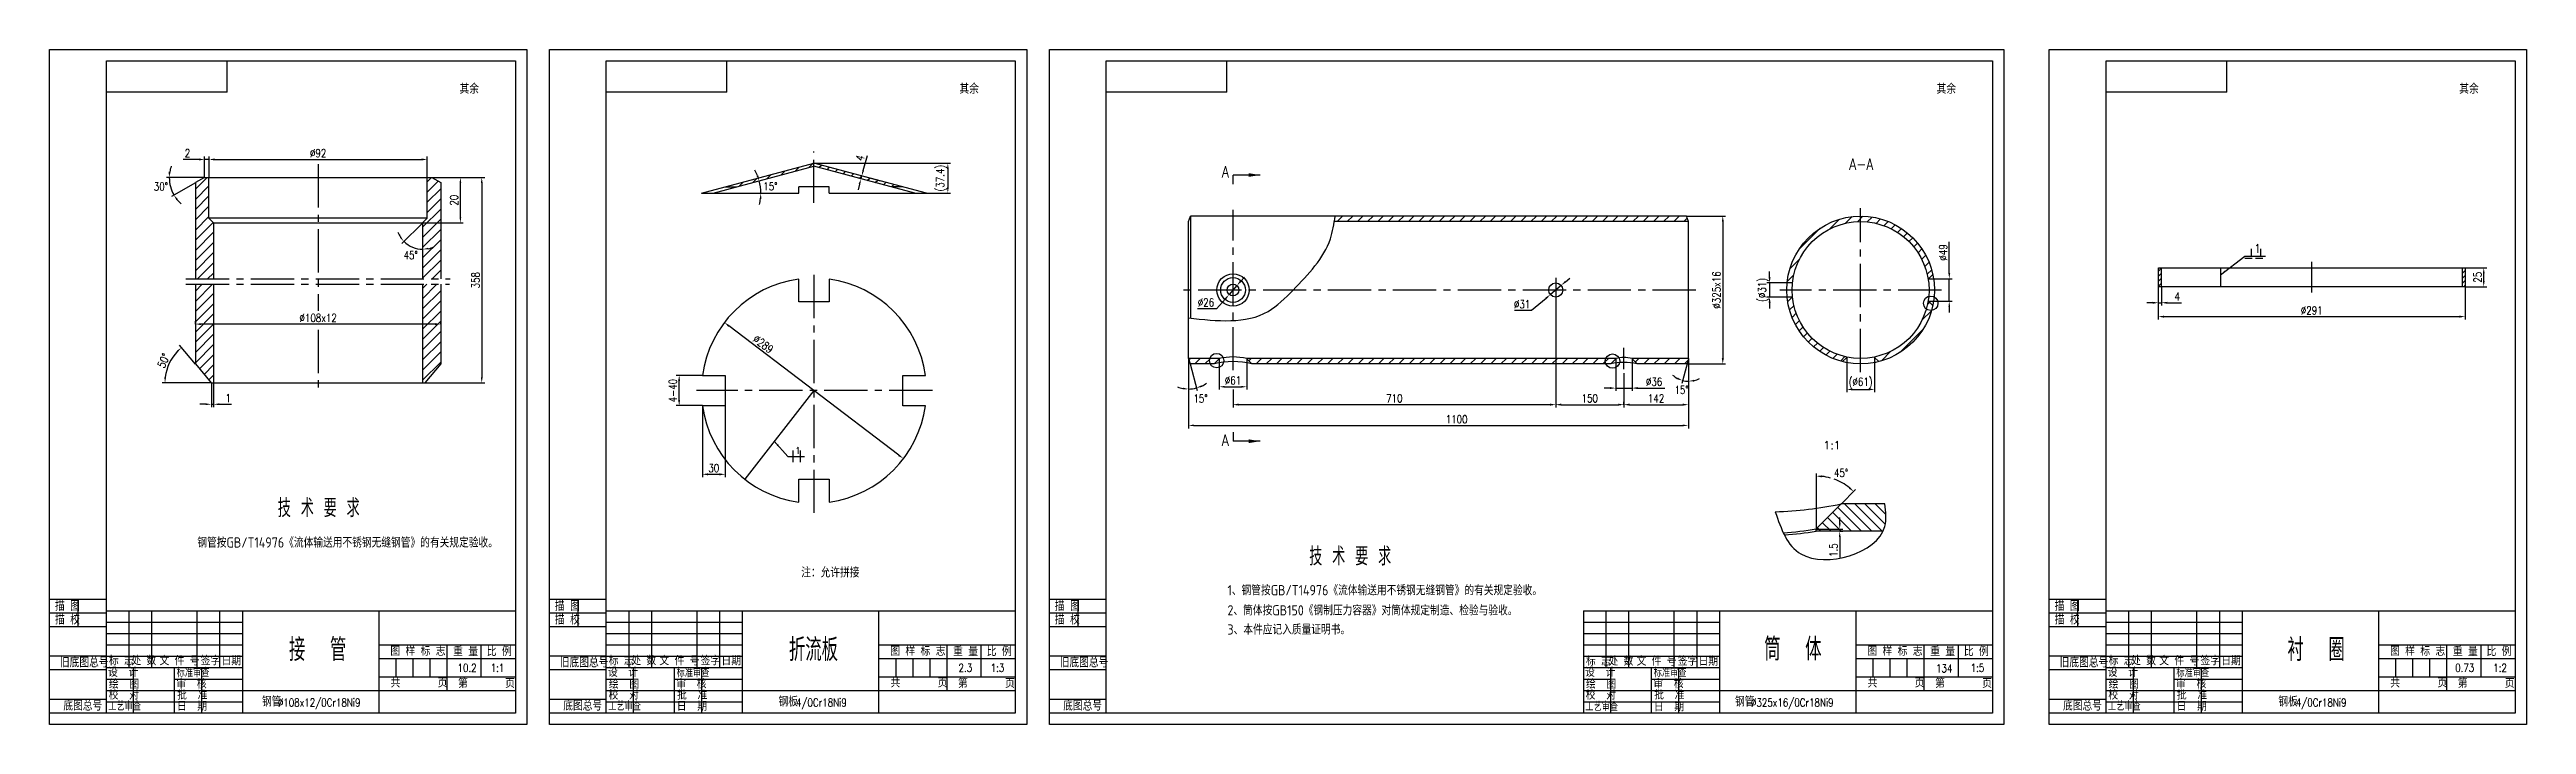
# Model space of a CAD drawing. Header units: millimetres. Extents: x 0 to 1761, y 0 to 1006.
# Drawn here: x 0 to 1090, y 709 to 1006 of the extents above; entities that cross this region are included whole.
import ezdxf

# ---------------------------------------------------------------- set-up
doc = ezdxf.new("R2010")
doc.units = ezdxf.units.MM
doc.linetypes.add('CENTER2', pattern=[28.575, 19.05, -3.175, 3.175, -3.175])
doc.linetypes.add('DASHED2', pattern=[9.525, 6.35, -3.175])
doc.styles.add('HZXT', font='gbenor.shx', dxfattribs={"bigfont": 'gbcbig.shx'})
doc.styles.get("Standard").update_dxf_attribs({"font": 'txt.shx', "width": 0.8, "height": 3.5})
doc.dimstyles.new('AM_GB', dxfattribs={"dimtxt": 3.5, "dimasz": 2.5, "dimexe": 1.25, "dimexo": 0, "dimgap": 1, "dimtad": 1, "dimdsep": 46, "dimtxsty": 'Standard', "dimcen": 0, "dimclrd": 4, "dimclre": 4, "dimclrt": 3, "dimadec": 0, "dimazin": 2, "dimtp": 0.1, "dimtm": 0.1, "dimtfac": 0.71, "dimtmove": 0, "dimatfit": 0, "dimfxl": 0, "dimlwd": -1, "dimlwe": -1, "dimarcsym": 0})
doc.dimstyles.new('AM_GB$3', dxfattribs={"dimtxt": 3.5, "dimasz": 2.5, "dimexe": 1.25, "dimexo": 0, "dimgap": 1, "dimtad": 1, "dimtoh": 1, "dimdsep": 46, "dimtxsty": 'Standard', "dimcen": 0, "dimclrd": 4, "dimclre": 4, "dimclrt": 3, "dimadec": 0, "dimazin": 2, "dimtp": 0.1, "dimtm": 0.1, "dimtfac": 0.71, "dimtofl": 0, "dimtmove": 0, "dimatfit": 0, "dimfxl": 0, "dimlwd": -1, "dimlwe": -1, "dimarcsym": 0})
doc.dimstyles.new('AM_GB$7', dxfattribs={"dimtxt": 5, "dimasz": 2.5, "dimexe": 1.25, "dimexo": 0, "dimgap": 1, "dimtad": 1, "dimdsep": 46, "dimtxsty": 'Standard', "dimcen": 0, "dimclrd": 4, "dimclre": 4, "dimclrt": 3, "dimadec": 0, "dimazin": 2, "dimtp": 0.1, "dimtm": 0.1, "dimtfac": 0.71, "dimtmove": 0, "dimatfit": 0, "dimfxl": 0, "dimlwd": -1, "dimlwe": -1, "dimarcsym": 0})
pattern_1 = [(45, (3e-06, -85), (-2.245064, 2.245064), [])]

msp = doc.modelspace()

# ---------------------------------------------------------------- texts
at = {"color": 3, "style": 'HZXT'}
for s, height, p in [('其余', 4.5, (180.4368, 986.5065)), ('其余', 4.5, (400.4368, 986.5065)), ('其余', 4.5, (830.4368, 986.5065)), ('其余', 4.5, (1060.4368, 986.5065)), ('技 术 要 求', 8, (100.427, 800.225)), ('钢管按GB/T14976《流体输送用不锈钢无缝钢管》的有关规定验收。', 4.5, (65.0455, 786.8381)), ('技 术 要 求', 8, (554.3367, 778.9565)), ('注：允许拼接', 4.5, (330.7726, 773.6832)), ('描 图', 4.5, (2.3807, 758.9728)), ('描 图', 4.5, (222.3807, 758.9728)), ('描 图', 4.5, (442.3807, 758.9728)), ('1、钢管按GB/T14976《流体输送用不锈钢无缝钢管》的有关规定验收。', 4.5, (518.3601, 765.8209)), ('描 图', 4.5, (882.3807, 758.9728)), ('描 校', 4.5, (2.3807, 752.9728)), ('描 校', 4.5, (222.3807, 752.9728)), ('描 校', 4.5, (442.3807, 752.9728)), ('2、筒体按GB150《钢制压力容器》对筒体规定制造、检验与验收。', 4.5, (518.3601, 756.9833)), ('3、本件应记入质量证明书。', 4.5, (518.3601, 748.5492)), ('描 校', 4.5, (882.3807, 752.9728)), ('接  管', 10, (105.36, 736.9032)), ('折流板', 10, (325.36, 736.9032)), ('筒  体', 10, (754.5609, 737.1407)), ('衬  圈', 10, (984.789, 736.9032)), ('旧底图总号', 4.5, (4.5636, 734.0945)), ('标准审查', 3.6, (55.9471, 729.7967)), ('旧底图总号', 4.5, (224.5636, 734.0945)), ('标准审查', 3.6, (275.9471, 729.7967)), ('旧底图总号', 4.5, (444.5636, 734.0945)), ('标准审查', 3.6, (705.9471, 729.8563)), ('旧底图总号', 4.5, (884.5636, 734.0945)), ('标准审查', 3.6, (935.9471, 729.7967)), ('底图总号', 4.5, (6.0757, 715.0762)), ('钢管', 4.5, (93.4678, 716.8872)), ('底图总号', 4.5, (226.0757, 715.0762)), ('钢板', 4.5, (320.7855, 716.8872)), ('底图总号', 4.5, (446.0757, 715.0762)), ('钢管', 4.5, (741.7224, 716.8872)), ('底图总号', 4.5, (886.0757, 715.0762)), ('钢板', 4.5, (980.7855, 716.8872)), ('工艺审查', 3.6, (25.8452, 715.1424)), ('工艺审查', 3.6, (245.8452, 715.1424)), ('工艺审查', 3.6, (675.8452, 714.9536)), ('工艺审查', 3.6, (905.8452, 715.1424))]:
    msp.add_text(s, height=height, dxfattribs=at).set_placement(p)
at = {"color": 3, "linetype": 'Continuous', "width": 0.8}
for s, height, p in [('A', 5, (515.887, 949.7238)), ('A-A', 5, (791.9638, 953.07)), ('A', 5, (515.8578, 831.5735)), ('%%c108x12/0Cr18Ni9', 3.5, (100.4746, 716.894)), ('4/0Cr18Ni9', 3.5, (328.5026, 716.894)), ('%%c325x16/0Cr18Ni9', 3.5, (748.7292, 716.894)), ('4/0Cr18Ni9', 3.5, (988.5026, 716.894))]:
    msp.add_text(s, height=height, dxfattribs=at).set_placement(p)
at = {"color": 3, "width": 0.8}
for s, height, p in [('1', 3.75, (970.3392, 916.5479)), ('1', 3, (328.298, 828.05)), ('10.2', 3.5, (179.5464, 732.1841)), ('1:1', 3.5, (194.1648, 732.1841)), ('2.3', 3.5, (400.0189, 732.1841)), ('1:3', 3.5, (414.1648, 732.1841)), ('134', 3.5, (830.1719, 731.9326)), ('1:5', 3.5, (845.4166, 732.1841)), ('0.73', 3.5, (1058.6335, 732.1841)), ('1:2', 3.5, (1075.4053, 732.1841))]:
    msp.add_text(s, height=height, dxfattribs=at).set_placement(p)
at = {"color": 3, "linetype": 'Continuous'}
msp.add_text('1:1', height=3.5, dxfattribs=at).set_placement((780.6766, 830.1517))
at = {"color": 3, "style": 'HZXT', "width": 1.2}
for s, p in [('图 样 标 志', (149.9691, 739.2608)), ('重 量', (177.6195, 739.1226)), ('比 例', (192.4028, 739.1226)), ('图 样 标 志', (369.9691, 739.2608)), ('重 量', (397.6195, 739.1226)), ('比 例', (412.4028, 739.1226)), ('图 样 标 志', (799.9691, 739.2608)), ('重 量', (827.6195, 739.1226)), ('比 例', (842.4028, 739.1226)), ('图 样 标 志', (1029.9691, 739.2608)), ('重 量', (1057.6195, 739.1226)), ('比 例', (1072.4028, 739.1226)), ('设  计', (25.7167, 730.0046)), ('标 志', (26.0891, 735.0748)), ('处 数', (35.995, 735.0748)), ('文 件 号', (48.3997, 735.0748)), ('签字', (66.5254, 735.1076)), ('日期', (75.6691, 735.0748)), ('设  计', (245.7167, 730.0046)), ('标 志', (246.0891, 735.0748)), ('处 数', (255.995, 735.0748)), ('文 件 号', (268.3997, 735.0748)), ('签字', (286.5254, 735.1076)), ('日期', (295.6691, 735.0748)), ('设  计', (675.7167, 730.0175)), ('标 志', (676.0891, 734.8861)), ('处 数', (685.995, 734.8861)), ('文 件 号', (698.3997, 734.8861)), ('签字', (716.5254, 734.9189)), ('日期', (725.6691, 734.8861)), ('设  计', (905.7167, 730.0046)), ('标 志', (906.0891, 735.0748)), ('处 数', (915.995, 735.0748)), ('文 件 号', (928.3997, 735.0748)), ('签字', (946.5254, 735.1076)), ('日期', (955.6691, 735.0748)), ('校  对', (26.0233, 719.9857)), ('绘  图', (26.1438, 724.7514)), ('审  核', (55.7857, 724.8718)), ('批  准', (56.1471, 719.9469)), ('共       页', (150.0724, 725.3159)), ('第       页', (179.7512, 725.1159)), ('校  对', (246.0233, 719.9857)), ('绘  图', (246.1438, 724.7514)), ('审  核', (275.7857, 724.8718)), ('批  准', (276.1471, 719.9469)), ('共       页', (370.0724, 725.3159)), ('第       页', (399.7512, 725.1159)), ('校  对', (676.0233, 719.9986)), ('绘  图', (676.1438, 724.7642)), ('审  核', (705.7857, 724.9314)), ('批  准', (706.1471, 720.0065)), ('共       页', (800.0724, 725.3159)), ('第       页', (829.7512, 725.1159)), ('校  对', (906.0233, 719.9857)), ('绘  图', (906.1438, 724.7514)), ('审  核', (935.7857, 724.8718)), ('批  准', (936.1471, 719.9469)), ('共       页', (1030.0724, 725.3159)), ('第       页', (1059.7512, 725.1159)), ('日  期', (56.0047, 715.0381)), ('日  期', (276.0047, 715.0381)), ('日  期', (706.0047, 714.8494)), ('日  期', (936.0047, 715.0381))]:
    msp.add_text(s, height=3.6, dxfattribs=at).set_placement(p)

# ---------------------------------------------------------------- blocks, each defined once
blk = doc.blocks.new('*D53')
at = {"color": 4, "transparency": 16777216}
for p, q in [((336.4, 956), (396.5, 956)), ((395.3, 953.5), (395.3, 945.3)), ((385.9, 942.8), (396.5, 942.8))]:
    blk.add_line(p, q, dxfattribs=at)
for points in [[(394.9, 953.5), (395.7, 953.5), (395.3, 956)], [(394.9, 945.3), (395.7, 945.3), (395.3, 942.8)]]:
    blk.add_solid(points, dxfattribs=at)
at = {"layer": 'Defpoints', "color": 0, "transparency": 16777216}
for p in [(336.4, 956), (385.9, 942.8), (395.3, 942.8)]:
    blk.add_point(p, dxfattribs=at)
at = {"color": 3, "transparency": 16777216, "insert": (392.5, 949.4), "char_height": 3.5, "attachment_point": 5, "rotation": 90}
blk.add_mtext('(37.4)', dxfattribs=at)
blk = doc.blocks.new('*D54')
at = {"color": 4, "transparency": 16777216}
blk.add_line((373.8, 827.5), (299, 884.4), dxfattribs=at)
for points in [[(299.2, 884.7), (298.7, 884), (297, 885.9)], [(374, 827.8), (373.5, 827.1), (375.8, 826)]]:
    blk.add_solid(points, dxfattribs=at)
at = {"layer": 'Defpoints', "color": 0, "transparency": 16777216}
for p in [(297, 885.9), (375.8, 826)]:
    blk.add_point(p, dxfattribs=at)
at = {"color": 3, "transparency": 16777216, "insert": (314.1, 876.4), "char_height": 3.5, "attachment_point": 5, "rotation": 322.7395}
blk.add_mtext('%%c289', dxfattribs=at)
blk = doc.blocks.new('*D68')
at = {"color": 4, "transparency": 16777216}
for p, q in [((64.2, 867.6), (57.2, 875.9)), ((71.2, 859.3), (49.5, 859.3))]:
    blk.add_line(p, q, dxfattribs=at)
blk.add_arc((71.2, 859.3), 20.4, 137.0272, 172.9728, dxfattribs=at)
for points in [[(56, 873.5), (56.5, 872.9), (58.1, 874.9)], [(51.3, 861.8), (50.5, 861.8), (50.8, 859.3)]]:
    blk.add_solid(points, dxfattribs=at)
at = {"layer": 'Defpoints', "color": 0, "transparency": 16777216}
for p in [(54.1, 870.5), (64.2, 867.6), (71.2, 859.3), (71.2, 859.3), (165.2, 859.3)]:
    blk.add_point(p, dxfattribs=at)
at = {"color": 3, "transparency": 16777216, "insert": (50.2, 869.1), "char_height": 3.5, "attachment_point": 5, "rotation": 65}
blk.add_mtext('50°', dxfattribs=at)
blk = doc.blocks.new('*D69')
at = {"color": 4, "transparency": 16777216}
for p, q in [((68.2, 949.7), (51.4, 949.7)), ((64.2, 947.4), (53.6, 941.4))]:
    blk.add_line(p, q, dxfattribs=at)
for start, end in [(180, 210), (161.5227, 170.7614), (219.2386, 228.4773)]:
    blk.add_arc((68.2, 949.7), 15.5, start, end, dxfattribs=at)
for points in [[(53.3, 952.2), (52.4, 952.3), (52.6, 949.7)], [(55.8, 939.7), (56.5, 940.2), (54.7, 942)]]:
    blk.add_solid(points, dxfattribs=at)
at = {"layer": 'Defpoints', "color": 0, "transparency": 16777216}
for p in [(68.2, 949.7), (68.2, 949.7), (168.2, 949.7), (53.6, 944.4), (64.2, 947.4)]:
    blk.add_point(p, dxfattribs=at)
at = {"color": 3, "transparency": 16777216, "insert": (49, 945.7), "char_height": 3.5, "attachment_point": 5}
blk.add_mtext('30°', dxfattribs=at)
blk = doc.blocks.new('*D70')
at = {"color": 4, "transparency": 16777216}
for p, q in [((168.2, 949.7), (191.5, 949.7)), ((190.2, 947.2), (190.2, 861.8)), ((165.2, 859.3), (191.5, 859.3))]:
    blk.add_line(p, q, dxfattribs=at)
for points in [[(189.8, 947.2), (190.6, 947.2), (190.2, 949.7)], [(189.8, 861.8), (190.6, 861.8), (190.2, 859.3)]]:
    blk.add_solid(points, dxfattribs=at)
at = {"layer": 'Defpoints', "color": 0, "transparency": 16777216}
for p in [(168.2, 949.7), (165.2, 859.3), (190.2, 859.3)]:
    blk.add_point(p, dxfattribs=at)
at = {"color": 3, "transparency": 16777216, "insert": (187.5, 904.5), "char_height": 3.5, "attachment_point": 5, "rotation": 90}
blk.add_mtext('358', dxfattribs=at)
blk = doc.blocks.new('*D71')
at = {"color": 4, "transparency": 16777216}
for p, q in [((64.2, 885.2), (64.2, 886.4)), ((169.7, 885.2), (66.7, 885.2)), ((172.2, 885.2), (172.2, 886.4))]:
    blk.add_line(p, q, dxfattribs=at)
for points in [[(66.7, 885.6), (66.7, 884.7), (64.2, 885.2)], [(169.7, 885.6), (169.7, 884.7), (172.2, 885.2)]]:
    blk.add_solid(points, dxfattribs=at)
at = {"layer": 'Defpoints', "color": 0, "transparency": 16777216}
for p in [(64.2, 885.2), (64.2, 885.2), (172.2, 885.2)]:
    blk.add_point(p, dxfattribs=at)
at = {"color": 3, "transparency": 16777216, "insert": (118.2, 887.9), "char_height": 3.5, "attachment_point": 5}
blk.add_mtext('%%c108x12', dxfattribs=at)
blk = doc.blocks.new('*D72')
at = {"color": 4, "transparency": 16777216}
for p, q in [((71.2, 859.3), (71.2, 848.6)), ((72.2, 859.3), (72.2, 848.6)), ((68.7, 849.9), (66.2, 849.9)), ((71.2, 849.9), (72.2, 849.9)), ((74.7, 849.9), (80.1, 849.9))]:
    blk.add_line(p, q, dxfattribs=at)
for points in [[(68.7, 850.3), (68.7, 849.5), (71.2, 849.9)], [(74.7, 850.3), (74.7, 849.5), (72.2, 849.9)]]:
    blk.add_solid(points, dxfattribs=at)
at = {"layer": 'Defpoints', "color": 0, "transparency": 16777216}
for p in [(71.2, 859.3), (72.2, 859.3), (72.2, 849.9)]:
    blk.add_point(p, dxfattribs=at)
at = {"color": 3, "transparency": 16777216, "insert": (78.6, 852.6), "char_height": 3.5, "attachment_point": 5}
blk.add_mtext('1', dxfattribs=at)
blk = doc.blocks.new('*D73')
at = {"color": 4, "transparency": 16777216}
for p, q in [((70.2, 949.7), (70.2, 958.9)), ((72.7, 957.6), (163.7, 957.6)), ((166.2, 949.7), (166.2, 958.9))]:
    blk.add_line(p, q, dxfattribs=at)
for points in [[(72.7, 958.1), (72.7, 957.2), (70.2, 957.6)], [(163.7, 958.1), (163.7, 957.2), (166.2, 957.6)]]:
    blk.add_solid(points, dxfattribs=at)
at = {"layer": 'Defpoints', "color": 0, "transparency": 16777216}
for p in [(70.2, 949.7), (166.2, 957.6), (166.2, 949.7)]:
    blk.add_point(p, dxfattribs=at)
at = {"color": 3, "transparency": 16777216, "insert": (118.2, 960.4), "char_height": 3.5, "attachment_point": 5}
blk.add_mtext('%%c92', dxfattribs=at)
blk = doc.blocks.new('*D74')
at = {"color": 4, "transparency": 16777216}
for p, q in [((65.7, 957.6), (58.8, 957.6)), ((68.2, 949.7), (68.2, 958.9)), ((70.2, 957.6), (68.2, 957.6)), ((70.2, 949.7), (70.2, 958.9)), ((72.7, 957.6), (75.2, 957.6))]:
    blk.add_line(p, q, dxfattribs=at)
for points in [[(65.7, 958.1), (65.7, 957.2), (68.2, 957.6)], [(72.7, 958.1), (72.7, 957.2), (70.2, 957.6)]]:
    blk.add_solid(points, dxfattribs=at)
at = {"layer": 'Defpoints', "color": 0, "transparency": 16777216}
for p in [(68.2, 949.7), (70.2, 957.6), (70.2, 949.7)]:
    blk.add_point(p, dxfattribs=at)
at = {"color": 3, "transparency": 16777216, "insert": (60.7, 960.4), "char_height": 3.5, "attachment_point": 5}
blk.add_mtext('2', dxfattribs=at)
blk = doc.blocks.new('*D75')
at = {"color": 4, "transparency": 16777216}
for p, q in [((168.2, 949.7), (182, 949.7)), ((180.8, 932.2), (180.8, 947.2)), ((164.2, 929.7), (182, 929.7))]:
    blk.add_line(p, q, dxfattribs=at)
for points in [[(180.4, 947.2), (181.2, 947.2), (180.8, 949.7)], [(180.4, 932.2), (181.2, 932.2), (180.8, 929.7)]]:
    blk.add_solid(points, dxfattribs=at)
at = {"layer": 'Defpoints', "color": 0, "transparency": 16777216}
for p in [(168.2, 949.7), (180.8, 949.7), (164.2, 929.7)]:
    blk.add_point(p, dxfattribs=at)
at = {"color": 3, "transparency": 16777216, "insert": (178, 939.7), "char_height": 3.5, "attachment_point": 5, "rotation": 90}
blk.add_mtext('20', dxfattribs=at)
blk = doc.blocks.new('*D76')
at = {"color": 4, "transparency": 16777216}
blk.add_line((164.2, 929.7), (155.1, 920.6), dxfattribs=at)
for start, end in [(200.3044, 212.6522), (225, 270), (282.3478, 294.6956)]:
    blk.add_arc((164.2, 929.7), 11.6, start, end, dxfattribs=at)
for points in [[(154.7, 923.7), (154.1, 923.2), (155.9, 921.5)], [(166.7, 918), (166.6, 918.8), (164.2, 918.1)]]:
    blk.add_solid(points, dxfattribs=at)
at = {"layer": 'Defpoints', "color": 0, "transparency": 16777216}
for p in [(164.2, 929.7), (164.2, 929.7), (166.2, 931.7), (158.3, 919.7), (164.2, 905)]:
    blk.add_point(p, dxfattribs=at)
at = {"color": 3, "transparency": 16777216, "insert": (158.9, 915.5), "char_height": 3.5, "attachment_point": 5}
blk.add_mtext('45°', dxfattribs=at)
blk = doc.blocks.new('*D77')
at = {"color": 4, "transparency": 16777216}
for p, q in [((287.3, 849.3), (287.3, 817.8)), ((297.3, 849.3), (297.3, 817.8)), ((289.8, 819.1), (294.8, 819.1))]:
    blk.add_line(p, q, dxfattribs=at)
for points in [[(289.8, 819.5), (289.8, 818.6), (287.3, 819.1)], [(294.8, 819.5), (294.8, 818.6), (297.3, 819.1)]]:
    blk.add_solid(points, dxfattribs=at)
at = {"layer": 'Defpoints', "color": 0, "transparency": 16777216}
for p in [(287.3, 849.3), (297.3, 849.3), (297.3, 819.1)]:
    blk.add_point(p, dxfattribs=at)
at = {"color": 3, "transparency": 16777216, "insert": (292.3, 821.8), "char_height": 3.5, "attachment_point": 5}
blk.add_mtext('30', dxfattribs=at)
blk = doc.blocks.new('*D78')
at = {"color": 4, "transparency": 16777216}
for p, q in [((287.3, 862.6), (275.8, 862.6)), ((277.1, 851.8), (277.1, 860.1)), ((287.3, 849.3), (275.8, 849.3))]:
    blk.add_line(p, q, dxfattribs=at)
for points in [[(276.6, 860.1), (277.5, 860.1), (277.1, 862.6)], [(276.6, 851.8), (277.5, 851.8), (277.1, 849.3)]]:
    blk.add_solid(points, dxfattribs=at)
at = {"layer": 'Defpoints', "color": 0, "transparency": 16777216}
for p in [(277.1, 862.6), (287.3, 862.6), (287.3, 849.3)]:
    blk.add_point(p, dxfattribs=at)
at = {"color": 3, "transparency": 16777216, "insert": (274.3, 855.9), "char_height": 3.5, "attachment_point": 5, "rotation": 90}
blk.add_mtext('4-40', dxfattribs=at)
blk = doc.blocks.new('*D79')
at = {"color": 4, "transparency": 16777216}
for start, end in [(21.8304, 28.6608), (0, 15), (346.3392, 353.1696)]:
    blk.add_arc((292, 942.8), 21, start, end, dxfattribs=at)
for points in [[(311.9, 950.7), (311.1, 950.4), (312.3, 948.2)], [(312.5, 940.3), (313.3, 940.3), (313, 942.8)]]:
    blk.add_solid(points, dxfattribs=at)
at = {"layer": 'Defpoints', "color": 0, "transparency": 16777216}
for p in [(336.4, 954.7), (286.9, 942.8), (292, 942.8), (312.7, 946.4), (329.7, 942.8)]:
    blk.add_point(p, dxfattribs=at)
at = {"color": 3, "transparency": 16777216, "insert": (317.2, 945.8), "char_height": 3.5, "attachment_point": 5}
blk.add_mtext('15°', dxfattribs=at)
blk = doc.blocks.new('*D80')
at = {"color": 4, "transparency": 16777216}
for p, q in [((777.5, 795), (777.5, 819.5)), ((788.5, 806), (794.8, 812.4))]:
    blk.add_line(p, q, dxfattribs=at)
for start, end in [(74.3943, 83.8375), (51.1625, 70.4776)]:
    blk.add_arc((777.5, 795), 23.3, start, end, dxfattribs=at)
for points in [[(779.9, 817.7), (780, 818.6), (777.5, 818.3)], [(792.3, 813.5), (791.8, 812.8), (793.9, 811.5)]]:
    blk.add_solid(points, dxfattribs=at)
at = {"layer": 'Defpoints', "color": 0, "transparency": 16777216}
for p in [(783.5, 817.5), (788.5, 806), (777.5, 795), (777.5, 795), (777.5, 794)]:
    blk.add_point(p, dxfattribs=at)
at = {"color": 3, "transparency": 16777216, "insert": (788.4, 819.7), "char_height": 3.5, "attachment_point": 5}
blk.add_mtext('45°', dxfattribs=at)
blk = doc.blocks.new('*D6')
at = {"color": 4, "transparency": 16777216}
for p, q in [((787.8, 797.5), (787.8, 800)), ((777.5, 795), (789.1, 795)), ((787.8, 795), (787.8, 794)), ((787.8, 794), (789.1, 794)), ((787.8, 791.5), (787.8, 782.4))]:
    blk.add_line(p, q, dxfattribs=at)
for points in [[(787.4, 797.5), (788.2, 797.5), (787.8, 795)], [(787.4, 791.5), (788.2, 791.5), (787.8, 794)]]:
    blk.add_solid(points, dxfattribs=at)
at = {"layer": 'Defpoints', "color": 0, "transparency": 16777216}
for p in [(777.5, 795), (787.8, 795), (787.8, 794)]:
    blk.add_point(p, dxfattribs=at)
at = {"color": 3, "transparency": 16777216, "insert": (785.1, 785.7), "char_height": 3.5, "attachment_point": 5, "rotation": 90}
blk.add_mtext('1.5', dxfattribs=at)
blk = doc.blocks.new('*D90')
at = {"color": 4, "transparency": 16777216}
for p, q in [((662.8, 893.1), (662.8, 848.5)), ((520.8, 856.4), (520.8, 848.5)), ((660.3, 849.7), (523.3, 849.7))]:
    blk.add_line(p, q, dxfattribs=at)
for points in [[(523.3, 850.2), (523.3, 849.3), (520.8, 849.7)], [(660.3, 850.2), (660.3, 849.3), (662.8, 849.7)]]:
    blk.add_solid(points, dxfattribs=at)
at = {"layer": 'Defpoints', "color": 0, "transparency": 16777216}
for p in [(662.8, 893.1), (520.8, 856.4), (520.8, 849.7)]:
    blk.add_point(p, dxfattribs=at)
at = {"color": 3, "transparency": 16777216, "insert": (591.8, 852.5), "char_height": 3.5, "attachment_point": 5}
blk.add_mtext('710', dxfattribs=at)
blk = doc.blocks.new('*D91')
at = {"color": 4, "transparency": 16777216}
for p, q in [((501.2, 870.1), (501.2, 839.3)), ((721.2, 870.1), (721.2, 839.3)), ((503.7, 840.6), (718.7, 840.6))]:
    blk.add_line(p, q, dxfattribs=at)
for points in [[(503.7, 841), (503.7, 840.2), (501.2, 840.6)], [(718.7, 841), (718.7, 840.2), (721.2, 840.6)]]:
    blk.add_solid(points, dxfattribs=at)
at = {"layer": 'Defpoints', "color": 0, "transparency": 16777216}
for p in [(501.2, 870.1), (721.2, 870.1), (721.2, 840.6)]:
    blk.add_point(p, dxfattribs=at)
at = {"color": 3, "transparency": 16777216, "insert": (619.2, 843.3), "char_height": 3.5, "attachment_point": 5}
blk.add_mtext('1100', dxfattribs=at)
blk = doc.blocks.new('*D92')
at = {"color": 4, "transparency": 16777216}
for p, q in [((358.1, 952.8), (359.9, 959.4)), ((365.5, 946.9), (355.9, 949.4)), ((365.8, 948.1), (356.2, 950.7)), ((357.1, 949.1), (357.4, 950.4)), ((356.4, 946.7), (355.8, 944.3))]:
    blk.add_line(p, q, dxfattribs=at)
for points in [[(356, 946.8), (356.8, 946.6), (357.1, 949.1)], [(357.7, 952.9), (358.5, 952.7), (357.4, 950.4)]]:
    blk.add_solid(points, dxfattribs=at)
at = {"layer": 'Defpoints', "color": 0, "transparency": 16777216}
for p in [(357.4, 950.4), (365.5, 946.9), (365.8, 948.1)]:
    blk.add_point(p, dxfattribs=at)
at = {"color": 3, "transparency": 16777216, "insert": (356.7, 958.3), "char_height": 3.5, "attachment_point": 5, "rotation": 75}
blk.add_mtext('4', dxfattribs=at)
blk = doc.blocks.new('*D93')
at = {"color": 4, "transparency": 16777216}
for p, q in [((514.7, 869.9), (514.7, 856.4)), ((526.9, 869.9), (526.9, 856.4)), ((517.2, 857.6), (524.4, 857.6))]:
    blk.add_line(p, q, dxfattribs=at)
for points in [[(517.2, 858), (517.2, 857.2), (514.7, 857.6)], [(524.4, 858), (524.4, 857.2), (526.9, 857.6)]]:
    blk.add_solid(points, dxfattribs=at)
at = {"layer": 'Defpoints', "color": 0, "transparency": 16777216}
for p in [(514.7, 869.9), (526.9, 869.9), (526.9, 857.6)]:
    blk.add_point(p, dxfattribs=at)
at = {"color": 3, "transparency": 16777216, "insert": (520.8, 860.4), "char_height": 3.5, "attachment_point": 5}
blk.add_mtext('%%c61', dxfattribs=at)
blk = doc.blocks.new('*D94')
at = {"color": 4, "transparency": 16777216}
for p, q in [((524.2, 904), (525.8, 905.9)), ((517.5, 896.3), (513.6, 891.9)), ((522.5, 902.1), (519.1, 898.2)), ((513.6, 891.9), (505.2, 891.9))]:
    blk.add_line(p, q, dxfattribs=at)
for points in [[(517.2, 896.6), (517.8, 896.1), (519.1, 898.2)], [(523.8, 904.3), (524.5, 903.8), (522.5, 902.1)]]:
    blk.add_solid(points, dxfattribs=at)
at = {"layer": 'Defpoints', "color": 0, "transparency": 16777216}
for p in [(519.1, 898.2), (522.5, 902.1)]:
    blk.add_point(p, dxfattribs=at)
at = {"color": 3, "transparency": 16777216, "insert": (508.9, 894.7), "char_height": 3.5, "attachment_point": 5}
blk.add_mtext('∅26', dxfattribs=at)
blk = doc.blocks.new('*D95')
at = {"color": 4, "transparency": 16777216}
for p, q in [((662.8, 893.1), (662.8, 848.5)), ((692.8, 849.7), (692.8, 851)), ((665.3, 849.7), (690.3, 849.7))]:
    blk.add_line(p, q, dxfattribs=at)
for points in [[(665.3, 850.2), (665.3, 849.3), (662.8, 849.7)], [(690.3, 850.2), (690.3, 849.3), (692.8, 849.7)]]:
    blk.add_solid(points, dxfattribs=at)
at = {"layer": 'Defpoints', "color": 0, "transparency": 16777216}
for p in [(662.8, 893.1), (692.8, 849.7), (692.8, 849.7)]:
    blk.add_point(p, dxfattribs=at)
at = {"color": 3, "transparency": 16777216, "insert": (677.8, 852.5), "char_height": 3.5, "attachment_point": 5}
blk.add_mtext('150', dxfattribs=at)
blk = doc.blocks.new('*D96')
at = {"color": 4, "transparency": 16777216}
for p, q in [((720.6, 867.7), (718.3, 859.1)), ((721.2, 870.1), (721.2, 858.8))]:
    blk.add_line(p, q, dxfattribs=at)
for start, end in [(226.5124, 240.7562), (284.2438, 298.4876), (255, 270)]:
    blk.add_arc((721.2, 870.1), 10.1, start, end, dxfattribs=at)
for points in [[(716.5, 861.7), (716.2, 860.9), (718.6, 860.3)], [(723.8, 859.9), (723.7, 860.7), (721.2, 860)]]:
    blk.add_solid(points, dxfattribs=at)
at = {"layer": 'Defpoints', "color": 0, "transparency": 16777216}
for p in [(721.2, 930.3), (720.6, 867.7), (721.2, 870.1), (721.2, 870.1), (720.4, 860)]:
    blk.add_point(p, dxfattribs=at)
at = {"color": 3, "transparency": 16777216, "insert": (718.2, 856.2), "char_height": 3.5, "attachment_point": 5}
blk.add_mtext('15°', dxfattribs=at)
blk = doc.blocks.new('*D97')
at = {"color": 4, "transparency": 16777216}
for p, q in [((720.4, 932.7), (737.6, 932.7)), ((736.3, 930.2), (736.3, 870.2)), ((720.4, 867.7), (737.6, 867.7))]:
    blk.add_line(p, q, dxfattribs=at)
for points in [[(735.9, 930.2), (736.8, 930.2), (736.3, 932.7)], [(735.9, 870.2), (736.8, 870.2), (736.3, 867.7)]]:
    blk.add_solid(points, dxfattribs=at)
at = {"layer": 'Defpoints', "color": 0, "transparency": 16777216}
for p in [(720.4, 932.7), (720.4, 867.7), (736.3, 867.7)]:
    blk.add_point(p, dxfattribs=at)
at = {"color": 3, "transparency": 16777216, "insert": (733.6, 900.2), "char_height": 3.5, "attachment_point": 5, "rotation": 90}
blk.add_mtext('%%c325x16', dxfattribs=at)
blk = doc.blocks.new('*D7')
at = {"color": 4, "transparency": 16777216}
for p, q in [((692.8, 863.6), (692.8, 848.5)), ((721.2, 870.1), (721.2, 848.5)), ((695.3, 849.7), (718.7, 849.7))]:
    blk.add_line(p, q, dxfattribs=at)
for points in [[(695.3, 850.2), (695.3, 849.3), (692.8, 849.7)], [(718.7, 850.2), (718.7, 849.3), (721.2, 849.7)]]:
    blk.add_solid(points, dxfattribs=at)
at = {"layer": 'Defpoints', "color": 0, "transparency": 16777216}
for p in [(692.8, 863.6), (721.2, 870.1), (721.2, 849.7)]:
    blk.add_point(p, dxfattribs=at)
at = {"color": 3, "transparency": 16777216, "insert": (707, 852.5), "char_height": 3.5, "attachment_point": 5}
blk.add_mtext('142', dxfattribs=at)
blk = doc.blocks.new('*D98')
at = {"color": 4, "transparency": 16777216}
for p, q in [((689.2, 869.9), (689.2, 855.8)), ((696.4, 869.9), (696.4, 855.8)), ((686.7, 857), (684.2, 857)), ((689.2, 857), (696.4, 857)), ((698.9, 857), (710.9, 857))]:
    blk.add_line(p, q, dxfattribs=at)
for points in [[(686.7, 857.5), (686.7, 856.6), (689.2, 857)], [(698.9, 857.5), (698.9, 856.6), (696.4, 857)]]:
    blk.add_solid(points, dxfattribs=at)
at = {"layer": 'Defpoints', "color": 0, "transparency": 16777216}
for p in [(689.2, 869.9), (696.4, 869.9), (696.4, 857)]:
    blk.add_point(p, dxfattribs=at)
at = {"color": 3, "transparency": 16777216, "insert": (706.1, 859.8), "char_height": 3.5, "attachment_point": 5}
blk.add_mtext('%%c36', dxfattribs=at)
blk = doc.blocks.new('*D99')
at = {"color": 4, "transparency": 16777216}
for p, q in [((667.1, 903.8), (669, 905.4)), ((658.6, 896.5), (652.2, 891.2)), ((665.2, 902.2), (660.5, 898.2)), ((652.2, 891.2), (644.7, 891.2))]:
    blk.add_line(p, q, dxfattribs=at)
for points in [[(658.3, 896.9), (658.8, 896.2), (660.5, 898.2)], [(666.8, 904.1), (667.3, 903.5), (665.2, 902.2)]]:
    blk.add_solid(points, dxfattribs=at)
at = {"layer": 'Defpoints', "color": 0, "transparency": 16777216}
for p in [(660.5, 898.2), (665.2, 902.2)]:
    blk.add_point(p, dxfattribs=at)
at = {"color": 3, "transparency": 16777216, "insert": (648, 893.9), "char_height": 3.5, "attachment_point": 5}
blk.add_mtext('∅31', dxfattribs=at)
blk = doc.blocks.new('*D100')
at = {"color": 4, "transparency": 16777216}
for p, q in [((756.9, 905.8), (756.9, 908.3)), ((764.6, 903.3), (755.7, 903.3)), ((764.6, 897.1), (755.7, 897.1)), ((756.9, 903.3), (756.9, 897.1)), ((756.9, 894.6), (756.9, 892.1))]:
    blk.add_line(p, q, dxfattribs=at)
for points in [[(756.5, 905.8), (757.4, 905.8), (756.9, 903.3)], [(756.5, 894.6), (757.4, 894.6), (756.9, 897.1)]]:
    blk.add_solid(points, dxfattribs=at)
at = {"layer": 'Defpoints', "color": 0, "transparency": 16777216}
for p in [(756.9, 897.1), (764.6, 903.3), (764.6, 897.1)]:
    blk.add_point(p, dxfattribs=at)
at = {"color": 3, "transparency": 16777216, "insert": (754.2, 900.2), "char_height": 3.5, "attachment_point": 5, "rotation": 90}
blk.add_mtext('(%%c31)', dxfattribs=at)
blk = doc.blocks.new('*D101')
at = {"color": 4, "transparency": 16777216}
for p, q in [((790.9, 870.5), (790.9, 855.2)), ((803.1, 870.5), (803.1, 855.2)), ((793.4, 856.4), (800.6, 856.4))]:
    blk.add_line(p, q, dxfattribs=at)
for points in [[(793.4, 856.9), (793.4, 856), (790.9, 856.4)], [(800.6, 856.9), (800.6, 856), (803.1, 856.4)]]:
    blk.add_solid(points, dxfattribs=at)
at = {"layer": 'Defpoints', "color": 0, "transparency": 16777216}
for p in [(790.9, 870.5), (803.1, 870.5), (803.1, 856.4)]:
    blk.add_point(p, dxfattribs=at)
at = {"color": 3, "transparency": 16777216, "insert": (797, 859.2), "char_height": 3.5, "attachment_point": 5}
blk.add_mtext('(%%c61)', dxfattribs=at)
blk = doc.blocks.new('*D102')
at = {"color": 4, "transparency": 16777216}
for p, q in [((836, 907.6), (836, 921.4)), ((826.9, 905.1), (837.3, 905.1)), ((836, 895.3), (836, 905.1)), ((826.9, 895.3), (837.3, 895.3)), ((836, 892.8), (836, 890.3))]:
    blk.add_line(p, q, dxfattribs=at)
for points in [[(835.6, 907.6), (836.4, 907.6), (836, 905.1)], [(835.6, 892.8), (836.4, 892.8), (836, 895.3)]]:
    blk.add_solid(points, dxfattribs=at)
at = {"layer": 'Defpoints', "color": 0, "transparency": 16777216}
for p in [(826.9, 905.1), (836, 905.1), (826.9, 895.3)]:
    blk.add_point(p, dxfattribs=at)
at = {"color": 3, "transparency": 16777216, "insert": (833.3, 916.7), "char_height": 3.5, "attachment_point": 5, "rotation": 90}
blk.add_mtext('%%c49', dxfattribs=at)
blk = doc.blocks.new('*D135')
at = {"color": 4, "transparency": 16777216}
for p, q in [((928, 901.6), (928, 887.2)), ((1063, 901.6), (1063, 887.2)), ((930.5, 888.5), (1060.5, 888.5))]:
    blk.add_line(p, q, dxfattribs=at)
for points in [[(930.5, 888.9), (930.5, 888), (928, 888.5)], [(1060.5, 888.9), (1060.5, 888), (1063, 888.5)]]:
    blk.add_solid(points, dxfattribs=at)
at = {"layer": 'Defpoints', "color": 0, "transparency": 16777216}
for p in [(928, 901.6), (1063, 901.6), (1063, 888.5)]:
    blk.add_point(p, dxfattribs=at)
at = {"color": 3, "transparency": 16777216, "insert": (995.5, 891.2), "char_height": 3.5, "attachment_point": 5}
blk.add_mtext('%%c291', dxfattribs=at)
blk = doc.blocks.new('*D136')
at = {"color": 4, "transparency": 16777216}
for p, q in [((925.5, 894.6), (923, 894.6)), ((928, 901.6), (928, 893.3)), ((928, 894.6), (929.4, 894.6)), ((929.4, 901.6), (929.4, 893.3)), ((931.9, 894.6), (938.2, 894.6))]:
    blk.add_line(p, q, dxfattribs=at)
for points in [[(925.5, 895), (925.5, 894.1), (928, 894.6)], [(931.9, 895), (931.9, 894.1), (929.4, 894.6)]]:
    blk.add_solid(points, dxfattribs=at)
at = {"layer": 'Defpoints', "color": 0, "transparency": 16777216}
for p in [(928, 901.6), (929.4, 901.6), (929.4, 894.6)]:
    blk.add_point(p, dxfattribs=at)
at = {"color": 3, "transparency": 16777216, "insert": (936.3, 897.3), "char_height": 3.5, "attachment_point": 5}
blk.add_mtext('4', dxfattribs=at)
blk = doc.blocks.new('*D137')
at = {"color": 4, "transparency": 16777216}
for p, q in [((1063, 910), (1072.5, 910)), ((1071.2, 904.1), (1071.2, 907.5)), ((1063, 901.6), (1072.5, 901.6))]:
    blk.add_line(p, q, dxfattribs=at)
for points in [[(1070.8, 907.5), (1071.6, 907.5), (1071.2, 910)], [(1070.8, 904.1), (1071.6, 904.1), (1071.2, 901.6)]]:
    blk.add_solid(points, dxfattribs=at)
at = {"layer": 'Defpoints', "color": 0, "transparency": 16777216}
for p in [(1063, 910), (1071.2, 910), (1063, 901.6)]:
    blk.add_point(p, dxfattribs=at)
at = {"color": 3, "transparency": 16777216, "insert": (1068.5, 905.8), "char_height": 3.5, "attachment_point": 5, "rotation": 90}
blk.add_mtext('25', dxfattribs=at)
blk = doc.blocks.new('*D139')
at = {"color": 4, "transparency": 16777216}
for p, q in [((501.2, 870.1), (501.2, 855.3)), ((501.9, 867.7), (505.1, 855.9))]:
    blk.add_line(p, q, dxfattribs=at)
for start, end in [(248.7265, 259.3632), (270, 285), (295.6368, 306.2735)]:
    blk.add_arc((501.2, 870.1), 13.5, start, end, dxfattribs=at)
for points in [[(498.8, 857.2), (498.7, 856.4), (501.2, 856.6)], [(507.2, 857.5), (506.9, 858.3), (504.7, 857.1)]]:
    blk.add_solid(points, dxfattribs=at)
at = {"layer": 'Defpoints', "color": 0, "transparency": 16777216}
for p in [(501.2, 930.3), (501.2, 870.1), (501.2, 870.1), (501.9, 867.7), (502.4, 856.6)]:
    blk.add_point(p, dxfattribs=at)
at = {"color": 3, "transparency": 16777216, "insert": (506.5, 852.4), "char_height": 3.5, "attachment_point": 5}
blk.add_mtext('15°', dxfattribs=at)

# ---------------------------------------------------------------- dimensions: what is measured, and where the dimension line sits
dim = msp.add_linear_dim(base=(70.161, 957.641), p1=(68.161, 949.7437), p2=(70.161, 949.7437), angle=0, dimstyle='AM_GB')
dim.commit()
dim.dimension.update_dxf_attribs({"geometry": '*D74', "text_midpoint": (60.7277, 957.641), "dimtype": 161})
for base, p1, p2, text, picture, middle in [((166.161, 957.641), (70.161, 949.7437), (166.161, 949.7437), '%%c92', '*D73', (118.161, 960.391)), ((64.161, 885.1663), (172.161, 885.1663), (64.161, 885.1663), '%%c<>x12', '*D71', (118.161, 887.9163))]:
    dim = msp.add_linear_dim(base=base, p1=p1, p2=p2, text=text, dimstyle='AM_GB')
    dim.commit()
    dim.dimension.update_dxf_attribs({"geometry": picture, "text_midpoint": middle})
dim = msp.add_linear_dim(base=(357.429, 950.3959), p1=(365.4882, 946.8561), p2=(365.8333, 948.144), angle=75, dimstyle='AM_GB', override={"dimlfac": 3})
dim.commit()
dim.dimension.update_dxf_attribs({"geometry": '*D92', "text_midpoint": (359.3529, 957.576), "dimtype": 161})
for base, line1, line2, override, picture, middle in [((53.5759, 944.4352), ((68.161, 949.7437), (168.161, 949.7437)), ((68.161, 949.7437), (64.161, 947.4343)), {"dimtmove": 1}, '*D69', (49.0035, 945.668)), ((312.6999, 946.4152), ((286.8838, 942.7715), (329.7171, 942.7715)), ((292.0354, 942.7715), (336.3838, 954.6546)), {"dimtmove": 1}, '*D79', (317.1542, 945.7848)), ((158.3496, 919.678), ((164.161, 929.7437), (164.161, 905.0355)), ((164.161, 929.7437), (166.161, 931.7437)), {"dimtmove": 1}, '*D76', (158.8584, 915.498)), ((502.4201, 856.6497), ((501.2447, 870.0842), (501.8878, 867.6842)), ((501.2447, 870.0842), (501.2447, 930.2842)), {"dimlfac": 1, "dimtmove": 1}, '*D139', (506.457, 852.4035)), ((720.366, 860.0403), ((721.2447, 870.0842), (721.2447, 930.2842)), ((721.2447, 870.0842), (720.6017, 867.6842)), {"dimtmove": 1}, '*D96', (718.1517, 856.2335)), ((783.4704, 817.4969), ((777.4516, 794.0345), (777.4516, 795.0345)), ((777.4516, 795.0345), (788.4516, 806.0345)), {"dimtmove": 1}, '*D80', (788.4408, 819.7024))]:
    dim = msp.add_angular_dim_2l(base=base, line1=line1, line2=line2, dimstyle='AM_GB', override=override)
    dim.commit()
    dim.dimension.update_dxf_attribs({"geometry": picture, "text_midpoint": middle, "dimtype": 162})
dim = msp.add_linear_dim(base=(180.7873, 949.7437), p1=(164.161, 929.7437), p2=(168.161, 949.7437), angle=90, dimstyle='AM_GB')
dim.commit()
dim.dimension.update_dxf_attribs({"geometry": '*D75', "text_midpoint": (178.0373, 939.7437)})
dim = msp.add_linear_dim(base=(190.2109, 859.2949), p1=(168.161, 949.7437), p2=(165.161, 859.2949), angle=90, text='358', dimstyle='AM_GB')
dim.commit()
dim.dimension.update_dxf_attribs({"geometry": '*D70', "text_midpoint": (187.4609, 904.5193)})
for base, p1, p2, angle, text, override, picture, middle in [((395.2835, 942.7715), (336.3838, 956.035), (385.8838, 942.7715), 90, '(37.4)', {"dimdec": 1, "dimlfac": 3}, '*D53', (395.2835, 949.4033)), ((836.0143, 905.0842), (826.8965, 895.2842), (826.8965, 905.0842), 270, '%%c<>', {"dimlfac": 5}, '*D102', (836.0143, 916.6842)), ((756.9425, 897.0842), (764.6462, 903.2842), (764.6462, 897.0842), 90, '(%%c<>)', {"dimlfac": 5}, '*D100', (756.9425, 900.1842))]:
    dim = msp.add_linear_dim(base=base, p1=p1, p2=p2, angle=angle, text=text, dimstyle='AM_GB', override=override)
    dim.commit()
    dim.dimension.update_dxf_attribs({"geometry": picture, "text_midpoint": middle, "dimtype": 160})
for base, p1, p2, text, override, picture, middle in [((736.3461, 867.6842), (720.3712, 932.6842), (720.3712, 867.6842), '%%c<>x16', {"dimlfac": 5}, '*D97', (733.5961, 900.1842)), ((277.0606, 862.5926), (287.3348, 849.2592), (287.3348, 862.5926), '4-<>', {"dimlfac": 3}, '*D78', (274.3106, 855.9259))]:
    dim = msp.add_linear_dim(base=base, p1=p1, p2=p2, angle=90, text=text, dimstyle='AM_GB', override=override)
    dim.commit()
    dim.dimension.update_dxf_attribs({"geometry": picture, "text_midpoint": middle})
for p1, p2, picture, middle in [((522.514, 902.1481), (519.1063, 898.2202), '*D94', (508.9076, 891.9204)), ((665.1684, 902.1963), (660.4519, 898.172), '*D99', (647.9808, 891.1716))]:
    dim = msp.add_diameter_dim_2p(p1=p1, p2=p2, dimstyle='AM_GB$3', override={"dimlfac": 5, "dimtofl": 1})
    dim.commit()
    dim.dimension.update_dxf_attribs({"geometry": picture, "text_midpoint": middle, "dimtype": 163})
at = {"color": 4}
dim = msp.add_linear_dim(base=(1071.2096, 909.9603), p1=(1063.0243, 901.627), p2=(1063.0243, 909.9603), angle=90, dimstyle='AM_GB', override={"dimlfac": 3}, dxfattribs=at)
dim.commit()
dim.dimension.update_dxf_attribs({"geometry": '*D137', "text_midpoint": (1071.2096, 905.7937), "dimtype": 160})
dim = msp.add_linear_dim(base=(929.3577, 894.5587), p1=(928.0243, 901.627), p2=(929.3577, 901.627), dimstyle='AM_GB', override={"dimlfac": 3}, dxfattribs=at)
dim.commit()
dim.dimension.update_dxf_attribs({"geometry": '*D136', "text_midpoint": (936.291, 897.3087)})
dim = msp.add_linear_dim(base=(1063.0243, 888.4574), p1=(928.0243, 901.627), p2=(1063.0243, 901.627), text='%%c291', dimstyle='AM_GB', override={"dimlfac": 3}, dxfattribs=at)
dim.commit()
dim.dimension.update_dxf_attribs({"geometry": '*D135', "text_midpoint": (995.5243, 891.2074)})
dim = msp.add_diameter_dim_2p(p1=(375.7804, 825.9566), p2=(296.9872, 885.8952), text='%%c289', dimstyle='AM_GB$3', override={"dimlfac": 3})
dim.commit()
dim.dimension.update_dxf_attribs({"geometry": '*D54', "text_midpoint": (312.3952, 874.1742), "dimtype": 163})
for base, p1, p2, override, picture, middle in [((520.8102, 849.7362), (662.8102, 893.0932), (520.8102, 856.386), {"dimlfac": 5}, '*D90', (591.8102, 852.4862)), ((692.8102, 849.7362), (662.8102, 893.0932), (692.8102, 849.7362), {"dimlfac": 5}, '*D95', (677.8102, 852.4862)), ((297.3348, 819.0588), (287.3348, 849.2592), (297.3348, 849.2592), {"dimlfac": 3}, '*D77', (292.3348, 821.8088))]:
    dim = msp.add_linear_dim(base=base, p1=p1, p2=p2, dimstyle='AM_GB', override=override)
    dim.commit()
    dim.dimension.update_dxf_attribs({"geometry": picture, "text_midpoint": middle})
dim = msp.add_angular_dim_2l(base=(54.12, 870.5029), line1=((71.161, 859.2949), (165.161, 859.2949)), line2=((64.161, 867.6371), (71.161, 859.2949)), dimstyle='AM_GB', override={"dimtmove": 1})
dim.commit()
dim.dimension.update_dxf_attribs({"geometry": '*D68', "text_midpoint": (50.1832, 869.077)})
dim = msp.add_linear_dim(base=(721.2447, 840.5828), p1=(501.2447, 870.0842), p2=(721.2447, 870.0842), dimstyle='AM_GB', override={"dimlfac": 5})
dim.commit()
dim.dimension.update_dxf_attribs({"geometry": '*D91', "text_midpoint": (619.2447, 840.5828), "dimtype": 160})
for base, p1, p2, text, picture, middle in [((526.9102, 857.617), (514.7102, 869.8842), (526.9102, 869.8842), '%%c<>', '*D93', (520.8102, 860.367)), ((721.2447, 849.7362), (692.8102, 863.6368), (721.2447, 870.0842), '142', '*D7', (707.0274, 852.4862))]:
    dim = msp.add_linear_dim(base=base, p1=p1, p2=p2, text=text, dimstyle='AM_GB', override={"dimlfac": 5})
    dim.commit()
    dim.dimension.update_dxf_attribs({"geometry": picture, "text_midpoint": middle})
for base, p1, p2, text, picture, middle in [((696.4102, 857.0387), (689.2102, 869.8842), (696.4102, 869.8842), '%%c<>', '*D98', (706.1435, 857.0387)), ((803.098, 856.4337), (790.898, 870.5088), (803.098, 870.5088), '(%%c<>)', '*D101', (796.998, 856.4337))]:
    dim = msp.add_linear_dim(base=base, p1=p1, p2=p2, text=text, dimstyle='AM_GB', override={"dimlfac": 5})
    dim.commit()
    dim.dimension.update_dxf_attribs({"geometry": picture, "text_midpoint": middle, "dimtype": 160})
dim = msp.add_linear_dim(base=(72.161, 849.8848), p1=(71.161, 859.2949), p2=(72.161, 859.2949), dimstyle='AM_GB')
dim.commit()
dim.dimension.update_dxf_attribs({"geometry": '*D72', "text_midpoint": (78.6277, 852.6348)})
dim = msp.add_linear_dim(base=(787.8026, 795.0345), p1=(787.8026, 794.0345), p2=(777.4516, 795.0345), angle=90, text='1.5', dimstyle='AM_GB')
dim.commit()
dim.dimension.update_dxf_attribs({"geometry": '*D6', "text_midpoint": (787.8026, 785.7011), "dimtype": 160})

# ---------------------------------------------------------------- hatches: boundary and pattern name
h = msp.add_hatch()
h.set_pattern_fill('ANSI31', color=4, style=0)
h.set_pattern_definition(pattern_1)
h.paths.add_polyline_path([(72.161, 905.0355), (72.161, 929.7437), (70.161, 931.7437), (70.161, 949.7437), (68.161, 949.7437), (64.161, 947.4343), (64.161, 905.0355)])
h.paths.add_polyline_path([(72.161, 859.2949), (72.161, 902.6954), (64.161, 902.6954), (64.161, 867.6371), (71.161, 859.2949)])
h.paths.add_polyline_path([(164.161, 902.6954), (164.161, 859.2949), (165.161, 859.2949), (172.161, 867.6371), (172.161, 902.6954)])
h.paths.add_polyline_path([(164.161, 929.7437), (164.161, 905.0355), (172.161, 905.0355), (172.161, 947.4343), (168.161, 949.7437), (166.161, 949.7437), (166.161, 931.7437)])
h = msp.add_hatch()
h.set_pattern_fill('ANSI31', color=4, style=0)
h.set_pattern_definition(pattern_1)
h.paths.add_polyline_path([(370.2812, 945.5719), (375.4328, 945.5719), (336.3838, 956.035), (336.3838, 954.6546)])
h.paths.add_polyline_path([(336.3838, 954.6546), (336.3838, 956.035), (297.3348, 945.5719), (302.4864, 945.5719)])
h = msp.add_hatch()
h.set_pattern_fill('ANSI31', color=4, style=0)
edge = h.paths.add_edge_path()
edge.add_line((720.3712, 932.6842), (565.8053, 932.6842))
edge.add_spline(control_points=[(565.8053, 932.6842), (565.677, 931.8832), (565.5486, 931.0822), (565.4135, 930.2842)], knot_values=[85.253752229, 85.253752229, 85.253752229, 85.253752229, 87.657715688, 87.657715688, 87.657715688, 87.657715688], degree=3, periodic=0)
edge.add_line((565.4135, 930.2842), (721.2447, 930.2842))
edge.add_line((721.2447, 930.2842), (720.3712, 932.6842))
h.paths.add_polyline_path([(721.2447, 870.0842), (696.4102, 870.0842), (696.4102, 869.8842), (698.6102, 867.6842), (720.6017, 867.6842)])
h.paths.add_polyline_path([(689.2102, 869.8842), (689.2102, 870.0842), (684.8572, 870.0842, 0.096077568), (684.6273, 868.8989, 0.098604572), (684.8692, 867.6842), (687.0102, 867.6842)])
h.paths.add_polyline_path([(684.8572, 870.0842), (526.9102, 870.0842), (526.9102, 869.8842), (529.1102, 867.6842), (684.8692, 867.6842, -0.098604572), (684.6273, 868.8989, -0.096077568)])
h.paths.add_polyline_path([(514.7102, 869.8842), (514.7102, 870.0842), (510.6, 870.0842, 0.077750847), (510.4485, 869.1158, 0.117651886), (510.7901, 867.6842), (512.5102, 867.6842)])
h.paths.add_polyline_path([(510.4485, 869.1158, -0.077750847), (510.6, 870.0842), (501.2447, 870.0842), (501.8878, 867.6842), (510.7901, 867.6842, -0.117651886)])
h = msp.add_hatch()
h.set_pattern_fill('ANSI31', color=4, style=0)
h.paths.add_polyline_path([(828.2301, 891.195, -0.196569648), (825.9133, 891.8227, -0.27816663), (803.098, 870.7088), (803.098, 870.5088), (804.9378, 868.6689, 0.267026394)])
h.paths.add_polyline_path([(828.7818, 893.3989), (826.8965, 895.2842), (826.6965, 895.2842, -0.029502397), (825.9133, 891.8227, 0.196569648), (828.2301, 891.195, 0.017481224)])
h.paths.add_polyline_path([(796.998, 932.6842), (796.998, 930.2842, -0.367091781), (826.6965, 905.0842), (826.8965, 905.0842), (828.7818, 906.9695, 0.353869171)])
h.paths.add_polyline_path([(796.998, 930.2842), (796.998, 932.6842, 0.38650238), (764.6462, 903.2842), (767.0581, 903.2842, -0.384307776)])
h.paths.add_polyline_path([(767.0581, 897.0842), (764.6462, 897.0842, 0.317151269), (789.0582, 868.6689), (790.898, 870.5088), (790.898, 870.7088, -0.326832031)])
h = msp.add_hatch()
h.set_pattern_fill('ANSI31', color=4, scale=0.5, style=0)
h.set_pattern_definition([(45, (440, -482), (-1.122532, 1.122532), [])])
h.paths.add_polyline_path([(1063.0243, 909.9603), (1061.691, 909.9603), (1061.691, 901.627), (1063.0243, 901.627)])
h.paths.add_polyline_path([(929.3577, 909.9603), (928.0243, 909.9603), (928.0243, 901.627), (929.3577, 901.627)])
h = msp.add_hatch()
h.set_pattern_fill('ANSI31', color=4, angle=90, style=0)
h.set_pattern_definition([(135, (28.5987, -85), (-2.245064, -2.245064), [])])
edge = h.paths.add_edge_path()
edge.add_spline(control_points=[(806.8264, 794.0345), (807.1505, 794.7044), (808.5467, 798.3767), (808.0287, 802.6032), (807.6081, 806.0345)], knot_values=[58.21495864, 58.21495864, 58.21495864, 58.21495864, 60.516147591, 70.444603537, 70.444603537, 70.444603537, 70.444603537], degree=3, periodic=0)
edge.add_line((807.6081, 806.0345), (788.4516, 806.0345))
edge.add_line((788.4516, 806.0345), (777.4516, 795.0345))
edge.add_line((777.4516, 795.0345), (777.4516, 794.0345))
edge.add_line((777.4516, 794.0345), (806.8264, 794.0345))

# ---------------------------------------------------------------- linework, layer by layer
at = {"color": 4}
for p, q in [((78.0978, 987.2739), (78.0978, 1001)), ((298.0978, 987.2739), (298.0978, 1001)), ((518.0978, 987.2739), (518.0978, 1001)), ((958.0978, 987.2739), (958.0978, 1001)), ((78.0978, 987.2739), (25, 987.2739)), ((298.0978, 987.2739), (245, 987.2739)), ((518.0978, 987.2739), (465, 987.2739)), ((958.0978, 987.2739), (905, 987.2739)), ((25, 764), (0, 764)), ((12.5, 764), (12.5, 752)), ((245, 764), (220, 764)), ((232.5, 764), (232.5, 752)), ((465, 764), (440, 764)), ((452.5, 764), (452.5, 752)), ((905, 764), (880, 764)), ((892.5, 764), (892.5, 752)), ((25, 758), (0, 758)), ((25, 754), (85, 754)), ((35, 734), (35, 759)), ((45, 734), (45, 759)), ((65, 734), (65, 759)), ((75, 734), (75, 759)), ((85, 714), (85, 759)), ((145, 714), (145, 759)), ((245, 758), (220, 758)), ((245, 754), (305, 754)), ((255, 734), (255, 759)), ((265, 734), (265, 759)), ((285, 734), (285, 759)), ((295, 734), (295, 759)), ((305, 714), (305, 759)), ((365, 714), (365, 759)), ((465, 758), (440, 758)), ((675, 754), (735, 754)), ((685, 734), (685, 759)), ((695, 734), (695, 759)), ((715, 734), (715, 759)), ((725, 734), (725, 759)), ((735, 714), (735, 759)), ((795, 714), (795, 759)), ((905, 758), (880, 758)), ((905, 754), (965, 754)), ((915, 734), (915, 759)), ((925, 734), (925, 759)), ((945, 734), (945, 759)), ((955, 734), (955, 759)), ((965, 714), (965, 759)), ((1025, 714), (1025, 759)), ((25, 752), (0, 752)), ((25, 749), (85, 749)), ((25, 744), (85, 744)), ((145, 744), (205, 744)), ((175, 724), (175, 744)), ((190, 730), (190, 744)), ((245, 752), (220, 752)), ((245, 749), (305, 749)), ((245, 744), (305, 744)), ((365, 744), (425, 744)), ((395, 724), (395, 744)), ((410, 730), (410, 744)), ((465, 752), (440, 752)), ((675, 749), (735, 749)), ((675, 744), (735, 744)), ((795, 744), (855, 744)), ((825, 724), (825, 744)), ((840, 730), (840, 744)), ((905, 752), (880, 752)), ((905, 749), (965, 749)), ((905, 744), (965, 744)), ((1025, 744), (1085, 744)), ((1055, 724), (1055, 744)), ((1070, 730), (1070, 744)), ((25, 739), (0, 739)), ((25, 733), (0, 733)), ((25, 739), (85, 739)), ((25, 734), (85, 734)), ((37, 714), (37, 734)), ((55, 714), (55, 734)), ((67, 714), (67, 734)), ((145, 738), (205, 738)), ((152.5, 730), (152.5, 738)), ((160, 730), (160, 738)), ((167.5, 730), (167.5, 738)), ((245, 739), (220, 739)), ((245, 733), (220, 733)), ((245, 739), (305, 739)), ((245, 734), (305, 734)), ((257, 714), (257, 734)), ((275, 714), (275, 734)), ((287, 714), (287, 734)), ((365, 738), (425, 738)), ((372.5, 730), (372.5, 738)), ((380, 730), (380, 738)), ((387.5, 730), (387.5, 738)), ((465, 739), (440, 739)), ((465, 733), (440, 733)), ((675, 739), (735, 739)), ((675, 734), (735, 734)), ((687, 714), (687, 734)), ((705, 714), (705, 734)), ((717, 714), (717, 734)), ((795, 738), (855, 738)), ((802.5, 730), (802.5, 738)), ((810, 730), (810, 738)), ((817.5, 730), (817.5, 738)), ((905, 739), (880, 739)), ((905, 733), (880, 733)), ((905, 739), (965, 739)), ((905, 734), (965, 734)), ((917, 714), (917, 734)), ((935, 714), (935, 734)), ((947, 714), (947, 734)), ((1025, 738), (1085, 738)), ((1032.5, 730), (1032.5, 738)), ((1040, 730), (1040, 738)), ((1047.5, 730), (1047.5, 738)), ((25, 720), (0, 720)), ((25, 729), (37, 729)), ((25, 724), (205, 724)), ((55, 729), (85, 729)), ((145, 730), (205, 730)), ((245, 720), (220, 720)), ((245, 729), (257, 729)), ((245, 724), (425, 724)), ((275, 729), (305, 729)), ((365, 730), (425, 730)), ((465, 720), (440, 720)), ((675, 729), (687, 729)), ((675, 724), (855, 724)), ((705, 729), (735, 729)), ((795, 730), (855, 730)), ((905, 720), (880, 720)), ((905, 729), (917, 729)), ((905, 724), (1085, 724)), ((935, 729), (965, 729)), ((1025, 730), (1085, 730)), ((25, 714), (0, 714)), ((25, 719), (85, 719)), ((245, 714), (220, 714)), ((245, 719), (305, 719)), ((465, 714), (440, 714)), ((675, 719), (735, 719)), ((905, 714), (880, 714)), ((905, 719), (965, 719))]:
    msp.add_line(p, q, dxfattribs=at)
at = {"color": 1, "linetype": 'CENTER2'}
for p, q in [((336.3838, 938.4763), (336.3838, 961.1707)), ((118.161, 955.5394), (118.161, 890.9921)), ((520.8102, 864.8393), (520.8102, 935.5291)), ((796.998, 864.0999), (796.998, 936.2684)), ((59.9932, 905.0355), (176.3288, 905.0355)), ((336.3838, 906.8321), (336.3838, 800.7693)), ((662.8102, 905.5962), (662.8102, 893.0932)), ((995.5243, 899.0804), (995.5243, 912.507)), ((59.9932, 902.6954), (176.0519, 902.6954)), ((724.5086, 900.1842), (497.1785, 900.1842)), ((832.5158, 900.1842), (761.4802, 900.1842)), ((118.161, 882.6663), (118.161, 856.7639)), ((692.8102, 865.3225), (692.8102, 874.6931)), ((388.5534, 855.9259), (284.7206, 855.9259))]:
    msp.add_line(p, q, dxfattribs=at)
for p, q in [((68.161, 949.7437), (64.161, 947.4343)), ((68.161, 949.7437), (168.161, 949.7437)), ((70.161, 931.7437), (70.161, 949.7437)), ((166.161, 931.7437), (166.161, 949.7437)), ((168.161, 949.7437), (172.161, 947.4343)), ((286.8838, 942.7715), (336.3838, 956.035)), ((292.0354, 942.7715), (336.3838, 954.6546)), ((385.8838, 942.7715), (336.3838, 956.035)), ((380.7322, 942.7715), (336.3838, 954.6546)), ((520.8102, 946.7806), (520.8102, 950.7785)), ((64.161, 947.4343), (64.161, 905.0355)), ((172.161, 947.4343), (172.161, 905.0355)), ((286.8838, 942.7715), (329.7171, 942.7715)), ((297.3348, 945.5719), (302.4864, 945.5719)), ((343.0505, 945.5719), (329.7171, 945.5719)), ((329.7171, 942.7715), (329.7171, 945.5719)), ((343.0505, 942.7715), (343.0505, 945.5719)), ((343.0505, 942.7715), (385.8838, 942.7715)), ((375.4328, 945.5719), (370.2812, 945.5719)), ((166.161, 931.7437), (70.161, 931.7437)), ((72.161, 929.7437), (70.161, 931.7437)), ((72.161, 929.7437), (164.161, 929.7437)), ((72.161, 929.7437), (72.161, 905.0355)), ((164.161, 929.7437), (166.161, 931.7437)), ((164.161, 929.7437), (164.161, 905.0355)), ((501.2447, 930.2842), (502.1183, 932.6842)), ((501.2447, 870.0842), (501.2447, 930.2842)), ((720.3712, 932.6842), (502.1183, 932.6842)), ((502.1183, 932.6842), (502.1183, 887.8021)), ((721.2447, 930.2842), (565.4135, 930.2842)), ((721.2447, 930.2842), (720.3712, 932.6842)), ((721.2447, 870.0842), (721.2447, 930.2842)), ((968.9201, 918.3597), (968.9201, 915.123)), ((972.9393, 918.3597), (972.9393, 915.123)), ((329.7171, 894.9749), (329.7171, 904.9749)), ((343.0505, 904.9749), (343.0505, 894.9749)), ((826.6965, 905.0842), (826.8965, 905.0842)), ((826.8965, 905.0842), (828.7818, 906.9695)), ((928.0243, 909.9603), (1063.0243, 909.9603)), ((928.0243, 901.627), (928.0243, 909.9603)), ((929.3577, 901.627), (929.3577, 909.9603)), ((955.396, 909.9603), (955.396, 901.627)), ((1061.691, 909.9603), (1061.691, 901.627)), ((1063.0243, 909.9603), (1063.0243, 901.627)), ((64.161, 902.6954), (64.161, 867.6371)), ((72.161, 902.6954), (72.161, 859.2949)), ((164.161, 902.6954), (164.161, 859.2949)), ((172.161, 902.6954), (172.161, 867.6371)), ((343.0505, 894.9749), (329.7171, 894.9749)), ((767.0581, 903.2842), (764.6462, 903.2842)), ((767.0581, 897.0842), (764.6462, 897.0842)), ((826.6965, 895.2842), (826.8965, 895.2842)), ((826.8965, 895.2842), (828.7818, 893.3989)), ((1063.0243, 901.627), (928.0243, 901.627)), ((64.161, 867.6371), (71.161, 859.2949)), ((172.161, 867.6371), (165.161, 859.2949)), ((287.3348, 862.5926), (297.3348, 862.5926)), ((297.3348, 862.5926), (297.3348, 849.2592)), ((375.4328, 849.2592), (375.4328, 862.5926)), ((375.4328, 862.5926), (385.4328, 862.5926)), ((514.7102, 870.0842), (501.2447, 870.0842)), ((501.2447, 870.0842), (501.8878, 867.6842)), ((512.5102, 867.6842), (501.8878, 867.6842)), ((514.7102, 869.8842), (512.5102, 867.6842)), ((514.7102, 870.0842), (514.7102, 869.8842)), ((689.2102, 870.0842), (526.9102, 870.0842)), ((526.9102, 870.0842), (526.9102, 869.8842)), ((526.9102, 869.8842), (529.1102, 867.6842)), ((687.0102, 867.6842), (529.1102, 867.6842)), ((689.2102, 869.8842), (687.0102, 867.6842)), ((689.2102, 870.0842), (689.2102, 869.8842)), ((721.2447, 870.0842), (696.4102, 870.0842)), ((696.4102, 870.0842), (696.4102, 869.8842)), ((696.4102, 869.8842), (698.6102, 867.6842)), ((720.6017, 867.6842), (698.6102, 867.6842)), ((721.2447, 870.0842), (720.6017, 867.6842)), ((790.898, 870.5088), (789.0582, 868.6689)), ((790.898, 870.7088), (790.898, 870.5088)), ((803.098, 870.7088), (803.098, 870.5088)), ((803.098, 870.5088), (804.9378, 868.6689)), ((71.161, 859.2949), (165.161, 859.2949)), ((336.3838, 855.9259), (305.9134, 816.9156)), ((297.3348, 849.2592), (287.3348, 849.2592)), ((385.4328, 849.2592), (375.4328, 849.2592)), ((327.1627, 829.4994), (327.1627, 824.41)), ((330.378, 829.4994), (330.378, 824.41)), ((520.8102, 837.6372), (520.8102, 833.6393)), ((329.7171, 816.8769), (343.0505, 816.8769)), ((329.7171, 806.8769), (329.7171, 816.8769)), ((343.0505, 816.8769), (343.0505, 806.8769)), ((777.4516, 795.0345), (788.4516, 806.0345)), ((807.6081, 806.0345), (788.4516, 806.0345)), ((777.4516, 794.0345), (777.4516, 795.0345)), ((806.8264, 794.0345), (777.4516, 794.0345)), ((25, 759), (205, 759)), ((245, 759), (425, 759)), ((675, 759), (855, 759)), ((675, 759), (675, 714)), ((905, 759), (1085, 759))]:
    msp.add_line(p, q)
at = {"color": 6, "linetype": 'DASHED2', "ltscale": 0.5}
msp.add_line((966.0577, 914.1217), (975.1522, 914.1217), dxfattribs=at)
at = {"color": 4}
for points in [[(0, 1006), (210, 1006), (210, 709), (0, 709)], [(220, 1006), (430, 1006), (430, 709), (220, 709)], [(440, 1006), (860, 1006), (860, 709), (440, 709)], [(880, 1006), (1090, 1006), (1090, 709), (880, 709)]]:
    msp.add_lwpolyline(points, close=True, dxfattribs=at)
for points in [[(25, 1001), (205, 1001), (205, 714), (25, 714)], [(245, 1001), (425, 1001), (425, 714), (245, 714)], [(465, 1001), (855, 1001), (855, 714), (465, 714)], [(905, 1001), (1085, 1001), (1085, 714), (905, 714)]]:
    msp.add_lwpolyline(points, close=True)
for centre, radius in [((796.998, 900.1842), 32.5), ((796.998, 900.1842), 30.1), ((520.8102, 900.1842), 7.1), ((520.8102, 900.1842), 5.432), ((520.8102, 900.1842), 2.6), ((662.8102, 900.1842), 3.1)]:
    msp.add_circle(centre, radius)
for centre in [(827.8391, 894.3415), (513.6192, 869.1158), (687.798, 868.8989)]:
    msp.add_circle(centre, 3.1707, dxfattribs=at)
for centre, radius, start, end in [((336.3838, 855.9259), 49.5, 97.740124, 172.259876), ((336.3838, 855.9259), 49.5, 7.740124, 82.259876), ((520.8102, 833.199), 35.4699, 76.4672499, 103.5327501), ((520.8102, 840.6088), 30.1, 78.3075764, 101.6924236), ((692.8102, 841.1914), 27.1203, 77.6512173, 102.3487827), ((692.8102, 853.5662), 16.9057, 77.7049895, 102.2950105), ((336.3838, 855.9259), 49.5, 187.740124, 262.259876), ((336.3838, 855.9259), 49.5, 277.740124, 352.259876), ((752.9516, 980.2059), 177.7525, 272.0919641, 281.5203449), ((752.9516, 943.5269), 150.5, 273.8130128, 279.3689156), ((752.9516, 942.5269), 150.5, 273.9935593, 279.3689156)]:
    msp.add_arc(centre, radius, start, end)
for points in [[(501.2447, 887.8973), (536.2296, 890.7811), (547.2303, 900.1842), (563.6453, 922.6822), (565.8053, 932.6842)], [(759.4402, 802.5719), (770.7479, 784.0211), (807.6081, 796.106), (807.6081, 806.0345)]]:
    msp.add_spline(points, degree=3, dxfattribs=at)

msp.set_redraw_order([(e.dxf.handle, doc.entitydb.next_handle()) for e in msp.query("TEXT MTEXT ATTDEF DIMENSION ARC_DIMENSION")])  # texts and dimensions are drawn at this point

# ---------------------------------------------------------------- leaders
for points, override in [([(532.71, 950.7785), (520.8102, 950.7785)], {"dimasz": 5, "dimgap": 1.5, "dimtad": 0}), ([(955.396, 906.8761), (966.0174, 915.123), (975.1722, 915.123)], {"dimgap": 1.5, "dimtad": 0}), ([(318.9484, 833.6039), (324.8405, 826.9101), (332.1643, 826.9101)], {"dimgap": 1.5, "dimtad": 0}), ([(532.71, 833.6393), (520.8102, 833.6393)], {"dimasz": 5, "dimgap": 1.5, "dimtad": 0})]:
    msp.add_leader(points, dimstyle='AM_GB$7', override=override)

doc.saveas('drawing.dxf')
